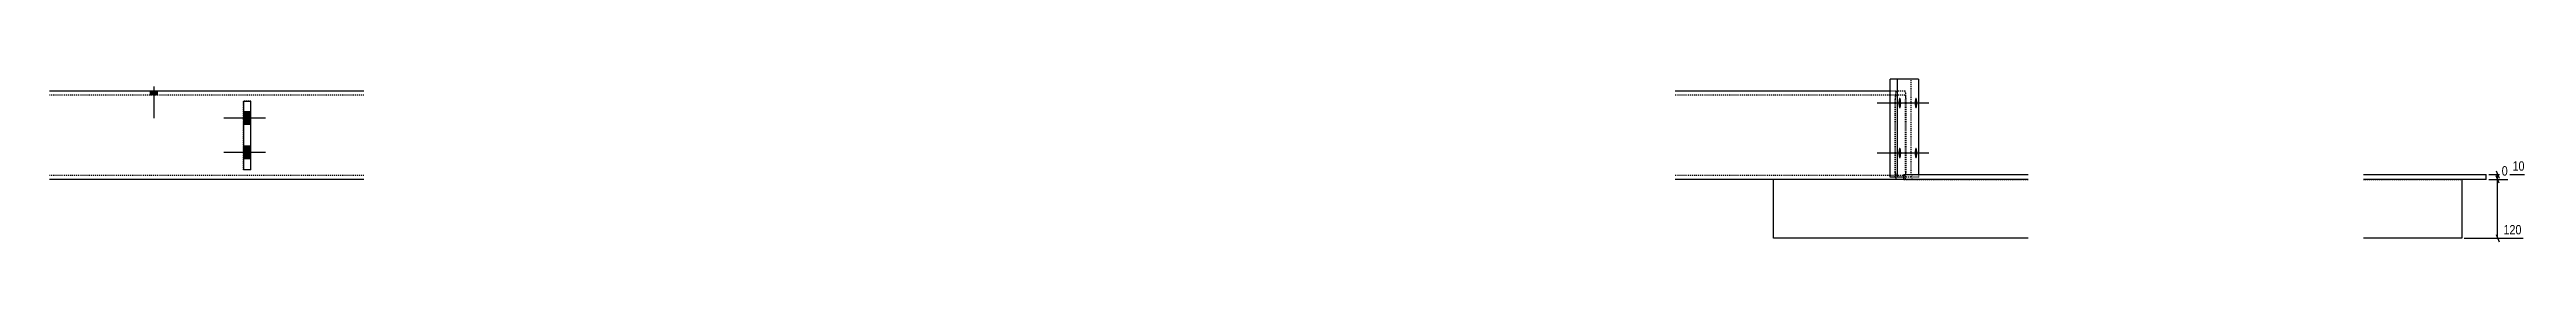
# Model space of a CAD drawing. Header units: millimetres. Extents: x 26 to 44152, y 8 to 1708.
# Drawn here: x 24635 to 29674, y 12 to 344 of the extents above; entities that cross this region are included whole.
import ezdxf

# ---------------------------------------------------------------- set-up
doc = ezdxf.new("R2010")
doc.units = ezdxf.units.MM
doc.linetypes.add('DXK_LINE_DOT2', pattern=[3.9198, 1.9599, -1.9599])
doc.layers.add('MÅLSÆTNING', color=7, linetype='Continuous')
doc.layers.add('STÅL', color=7, linetype='Continuous')
doc.styles.add('Arial Narrow', font='ARIALN.TTF', dxfattribs={"height": 0.2})

msp = doc.modelspace()

# ---------------------------------------------------------------- hatches: boundary and pattern name
at = {"layer": 'STÅL', "linetype": 'Continuous'}
for points in [[(24853.8, 319.5), (24839.8, 319.5), (24839.8, 311.5), (24853.8, 311.5)], [(28395.9, 295.5), (28396, 297.8), (28396.2, 300), (28396.5, 302), (28396.9, 303.7), (28397.4, 305), (28397.9, 306), (28398.5, 306.4), (28399.1, 306.4), (28399.6, 306), (28400.2, 305), (28400.7, 303.7), (28401.1, 302), (28401.4, 300), (28401.5, 297.8), (28401.6, 295.5), (28401.5, 293.2), (28401.4, 291), (28401.1, 289), (28400.7, 287.3), (28400.2, 286), (28399.6, 285), (28399.1, 284.6), (28398.5, 284.6), (28397.9, 285), (28397.4, 286), (28396.9, 287.3), (28396.5, 289), (28396.2, 291), (28396, 293.2)], [(28429, 295.5), (28429.1, 297.8), (28429.3, 300), (28429.5, 302), (28429.9, 303.7), (28430.4, 305), (28430.9, 306), (28431.4, 306.4), (28432, 306.4), (28432.5, 306), (28433, 305), (28433.5, 303.7), (28433.8, 302), (28434.1, 300), (28434.3, 297.8), (28434.3, 295.5), (28434.3, 293.2), (28434.1, 291), (28433.8, 289), (28433.5, 287.3), (28433, 286), (28432.5, 285), (28432, 284.6), (28431.4, 284.6), (28430.9, 285), (28430.4, 286), (28429.9, 287.3), (28429.5, 289), (28429.3, 291), (28429.1, 293.2)], [(25044.3, 251.5), (25044.3, 277.5), (25029.3, 277.5), (25029.3, 251.5)], [(25044.3, 181.5), (25044.3, 207.5), (25029.3, 207.5), (25029.3, 181.5)], [(28395.9, 193.5), (28396, 195.8), (28396.2, 198), (28396.5, 200), (28396.9, 201.7), (28397.4, 203), (28397.9, 204), (28398.5, 204.4), (28399.1, 204.4), (28399.6, 204), (28400.2, 203), (28400.7, 201.7), (28401.1, 200), (28401.4, 198), (28401.5, 195.8), (28401.6, 193.5), (28401.5, 191.2), (28401.4, 189), (28401.1, 187), (28400.7, 185.3), (28400.2, 184), (28399.6, 183), (28399.1, 182.6), (28398.5, 182.6), (28397.9, 183), (28397.4, 184), (28396.9, 185.3), (28396.5, 187), (28396.2, 189), (28396, 191.2)], [(28429, 193.5), (28429.1, 195.8), (28429.3, 198), (28429.5, 200), (28429.9, 201.7), (28430.4, 203), (28430.9, 204), (28431.4, 204.4), (28432, 204.4), (28432.5, 204), (28433, 203), (28433.5, 201.7), (28433.8, 200), (28434.1, 198), (28434.3, 195.8), (28434.3, 193.5), (28434.3, 191.2), (28434.1, 189), (28433.8, 187), (28433.5, 185.3), (28433, 184), (28432.5, 183), (28432, 182.6), (28431.4, 182.6), (28430.9, 183), (28430.4, 184), (28429.9, 185.3), (28429.5, 187), (28429.3, 189), (28429.1, 191.2)]]:
    msp.add_hatch(color=96, dxfattribs=at).paths.add_polyline_path(points)

# ---------------------------------------------------------------- linework, layer by layer
at = {"layer": 'MÅLSÆTNING', "color": 7, "linetype": 'Continuous'}
for p, q in [((29611.7, 157), (29617.7, 142)), ((29596.8, 149.5), (29669.5, 149.5)), ((29596.8, 139.5), (29635.4, 139.5)), ((29617.7, 132), (29611.7, 147)), ((29614.7, 139.5), (29614.7, 149.5)), ((29614.7, 19.5), (29614.7, 139.5)), ((29546.8, 19.5), (29667, 19.5)), ((29611.7, 27), (29617.7, 12))]:
    msp.add_line(p, q, dxfattribs=at)
at = {"layer": 'STÅL', "color": 2, "linetype": 'Continuous'}
for p, q in [((25274.3, 319.5), (24634.8, 319.5)), ((28379, 319.5), (27941.8, 319.5)), ((28379, 144.5), (28379, 344.5)), ((28436.6, 344.5), (28379, 344.5)), ((28393.9, 144.5), (28393.9, 344.5)), ((28436.6, 344.5), (28436.6, 149.5)), ((25029.3, 299.5), (25029.3, 159.5)), ((25029.3, 299.5), (25044.3, 299.5)), ((25044.3, 159.5), (25044.3, 299.5)), ((25044.3, 159.5), (25029.3, 159.5)), ((25274.3, 139.5), (24634.8, 139.5)), ((28399.7, 139.5), (27941.8, 139.5)), ((28141.8, 19.5), (28141.8, 139.5)), ((28406.9, 144.5), (28379, 144.5)), ((28389.9, 144.2), (28389.8, 144.5)), ((28389.9, 144.2), (28390.5, 140.7)), ((28390.5, 140.7), (28391.3, 139.5)), ((28406.9, 139.5), (28399.7, 139.5)), ((28406.9, 139.5), (28406.9, 149.5)), ((28406.9, 149.5), (28659.8, 149.5)), ((28659.8, 139.5), (28406.9, 139.5)), ((29341.8, 149.5), (29591.8, 149.5)), ((29591.8, 139.5), (29341.8, 139.5)), ((29541.8, 139.5), (29541.8, 19.5)), ((29591.8, 139.5), (29591.8, 149.5)), ((28659.8, 19.5), (28141.8, 19.5)), ((29541.8, 19.5), (29341.8, 19.5))]:
    msp.add_line(p, q, dxfattribs=at)
at = {"layer": 'STÅL', "color": 7, "linetype": 'DXK_LINE_DOT2'}
for p, q in [((25274.3, 311.5), (24634.8, 311.5)), ((28409.4, 311.5), (27941.8, 311.5)), ((28409.4, 319.5), (28379, 319.5)), ((28389.4, 309.6), (28389.3, 303.5)), ((28389.3, 155.5), (28389.3, 303.5)), ((28389.9, 314.8), (28389.4, 309.6)), ((28390.5, 318.3), (28389.9, 314.8)), ((28390.3, 306.6), (28390.6, 309.2)), ((28390.3, 303.5), (28390.3, 306.6)), ((28390.3, 155.5), (28390.3, 303.5)), ((28391.3, 319.5), (28390.5, 318.3)), ((28390.6, 309.2), (28390.9, 310.9)), ((28390.9, 310.9), (28391.3, 311.5)), ((28410.2, 318.3), (28409.4, 319.5)), ((28409.4, 311.5), (28409.8, 310.9)), ((28409.8, 310.9), (28410.1, 309.2)), ((28410.1, 309.2), (28410.3, 306.6)), ((28410.8, 314.8), (28410.2, 318.3)), ((28410.3, 306.6), (28410.4, 303.5)), ((28410.4, 155.5), (28410.4, 303.5)), ((28411.2, 309.6), (28410.8, 314.8)), ((28411.4, 303.5), (28411.2, 309.6)), ((28411.4, 155.5), (28411.4, 303.5)), ((28421.7, 144.5), (28421.7, 344.5)), ((25044.3, 299.5), (25029.3, 299.5)), ((25029.3, 159.5), (25029.3, 299.5)), ((25044.3, 159.5), (25044.3, 299.5)), ((25044.3, 159.5), (25029.3, 159.5)), ((28389.4, 149.4), (28389.3, 155.5)), ((28390.3, 152.4), (28390.3, 155.5)), ((28390.6, 149.8), (28390.3, 152.4)), ((28410.3, 152.4), (28410.1, 149.8)), ((28410.4, 155.5), (28410.3, 152.4)), ((28411.2, 149.4), (28411.4, 155.5)), ((25274.3, 147.5), (24634.8, 147.5)), ((28409.4, 147.5), (27941.8, 147.5)), ((28399.7, 139.5), (28141.8, 139.5)), ((28389.8, 144.5), (28389.4, 149.4)), ((28390.9, 148.1), (28390.6, 149.8)), ((28391.3, 147.5), (28390.9, 148.1)), ((28406.9, 139.5), (28399.7, 139.5)), ((28436.6, 144.5), (28406.9, 144.5)), ((28406.9, 139.5), (28659.8, 139.5)), ((28409.8, 148.1), (28409.4, 147.5)), ((28409.4, 139.5), (28410.2, 140.7)), ((28410.1, 149.8), (28409.8, 148.1)), ((28410.2, 140.7), (28410.8, 144.2)), ((28410.8, 144.2), (28411.2, 149.4)), ((28424, 139.5), (28424, 149.5)), ((28436.6, 149.5), (28436.6, 144.5)), ((29341.8, 139.5), (29541.8, 139.5))]:
    msp.add_line(p, q, dxfattribs=at)
at = {"layer": 'STÅL', "color": 96, "linetype": 'Continuous'}
for p, q in [((24839.8, 319.5), (24839.8, 311.5)), ((24846.8, 329.5), (24846.8, 264.5)), ((24853.8, 319.5), (24853.8, 311.5)), ((25074.3, 264.5), (24989.3, 264.5)), ((25044.3, 277.5), (25029.3, 277.5)), ((28425.1, 295.5), (28352.6, 295.5)), ((28458, 295.5), (28385.5, 295.5)), ((25044.3, 251.5), (25029.3, 251.5)), ((25044.3, 207.5), (25029.3, 207.5)), ((25074.3, 194.5), (24989.3, 194.5)), ((25044.3, 181.5), (25029.3, 181.5)), ((28425.1, 193.5), (28352.6, 193.5)), ((28458, 193.5), (28385.5, 193.5))]:
    msp.add_line(p, q, dxfattribs=at)
at = {"layer": 'STÅL', "color": 96, "linetype": 'DXK_LINE_DOT2'}
for p, q in [((25074.3, 264.5), (24989.3, 264.5)), ((25044.3, 277.5), (25029.3, 277.5)), ((25044.3, 251.5), (25029.3, 251.5)), ((25044.3, 207.5), (25029.3, 207.5)), ((25074.3, 194.5), (24989.3, 194.5)), ((25044.3, 181.5), (25029.3, 181.5))]:
    msp.add_line(p, q, dxfattribs=at)

# ---------------------------------------------------------------- next in the draw order: wipeouts: each hides what was drawn before it
at = {"color": 0, "linetype": 'Continuous'}
for points in [[(29673.5, 153.5), (29673.5, 181.5), (29641.2, 181.5), (29641.2, 153.5)], [(29667.4, 23.5), (29667.4, 51.5), (29622.8, 51.5), (29622.8, 23.5)]]:
    msp.add_wipeout(points, dxfattribs=at).dxf.layer = 'MÅLSÆTNING'

# ---------------------------------------------------------------- next in the draw order: linework, layer by layer
at = {"layer": 'MÅLSÆTNING', "color": 7, "linetype": 'Continuous'}
for p, q in [((29596.8, 139.5), (29635.4, 139.5)), ((29617.7, 132), (29611.7, 147))]:
    msp.add_line(p, q, dxfattribs=at)

# ---------------------------------------------------------------- next in the draw order: texts
at = {"layer": 'MÅLSÆTNING', "color": 3, "linetype": 'Continuous', "style": 'Arial Narrow'}
for s, p in [('10', (29645.2, 157.5)), ('120', (29626.8, 27.5))]:
    msp.add_text(s, height=19.09, dxfattribs=at).set_placement(p)

# ---------------------------------------------------------------- next in the draw order: wipeouts: each hides what was drawn before it
at = {"color": 0, "linetype": 'Continuous'}
msp.add_wipeout([(29639.4, 143.5), (29639.4, 171.5), (29619.2, 171.5), (29619.2, 143.5)], dxfattribs=at).dxf.layer = 'MÅLSÆTNING'

# ---------------------------------------------------------------- next in the draw order: texts
at = {"layer": 'MÅLSÆTNING', "color": 3, "linetype": 'Continuous', "style": 'Arial Narrow'}
msp.add_text('0', height=19.1, dxfattribs=at).set_placement((29623.2, 147.5))

doc.saveas('drawing.dxf')
